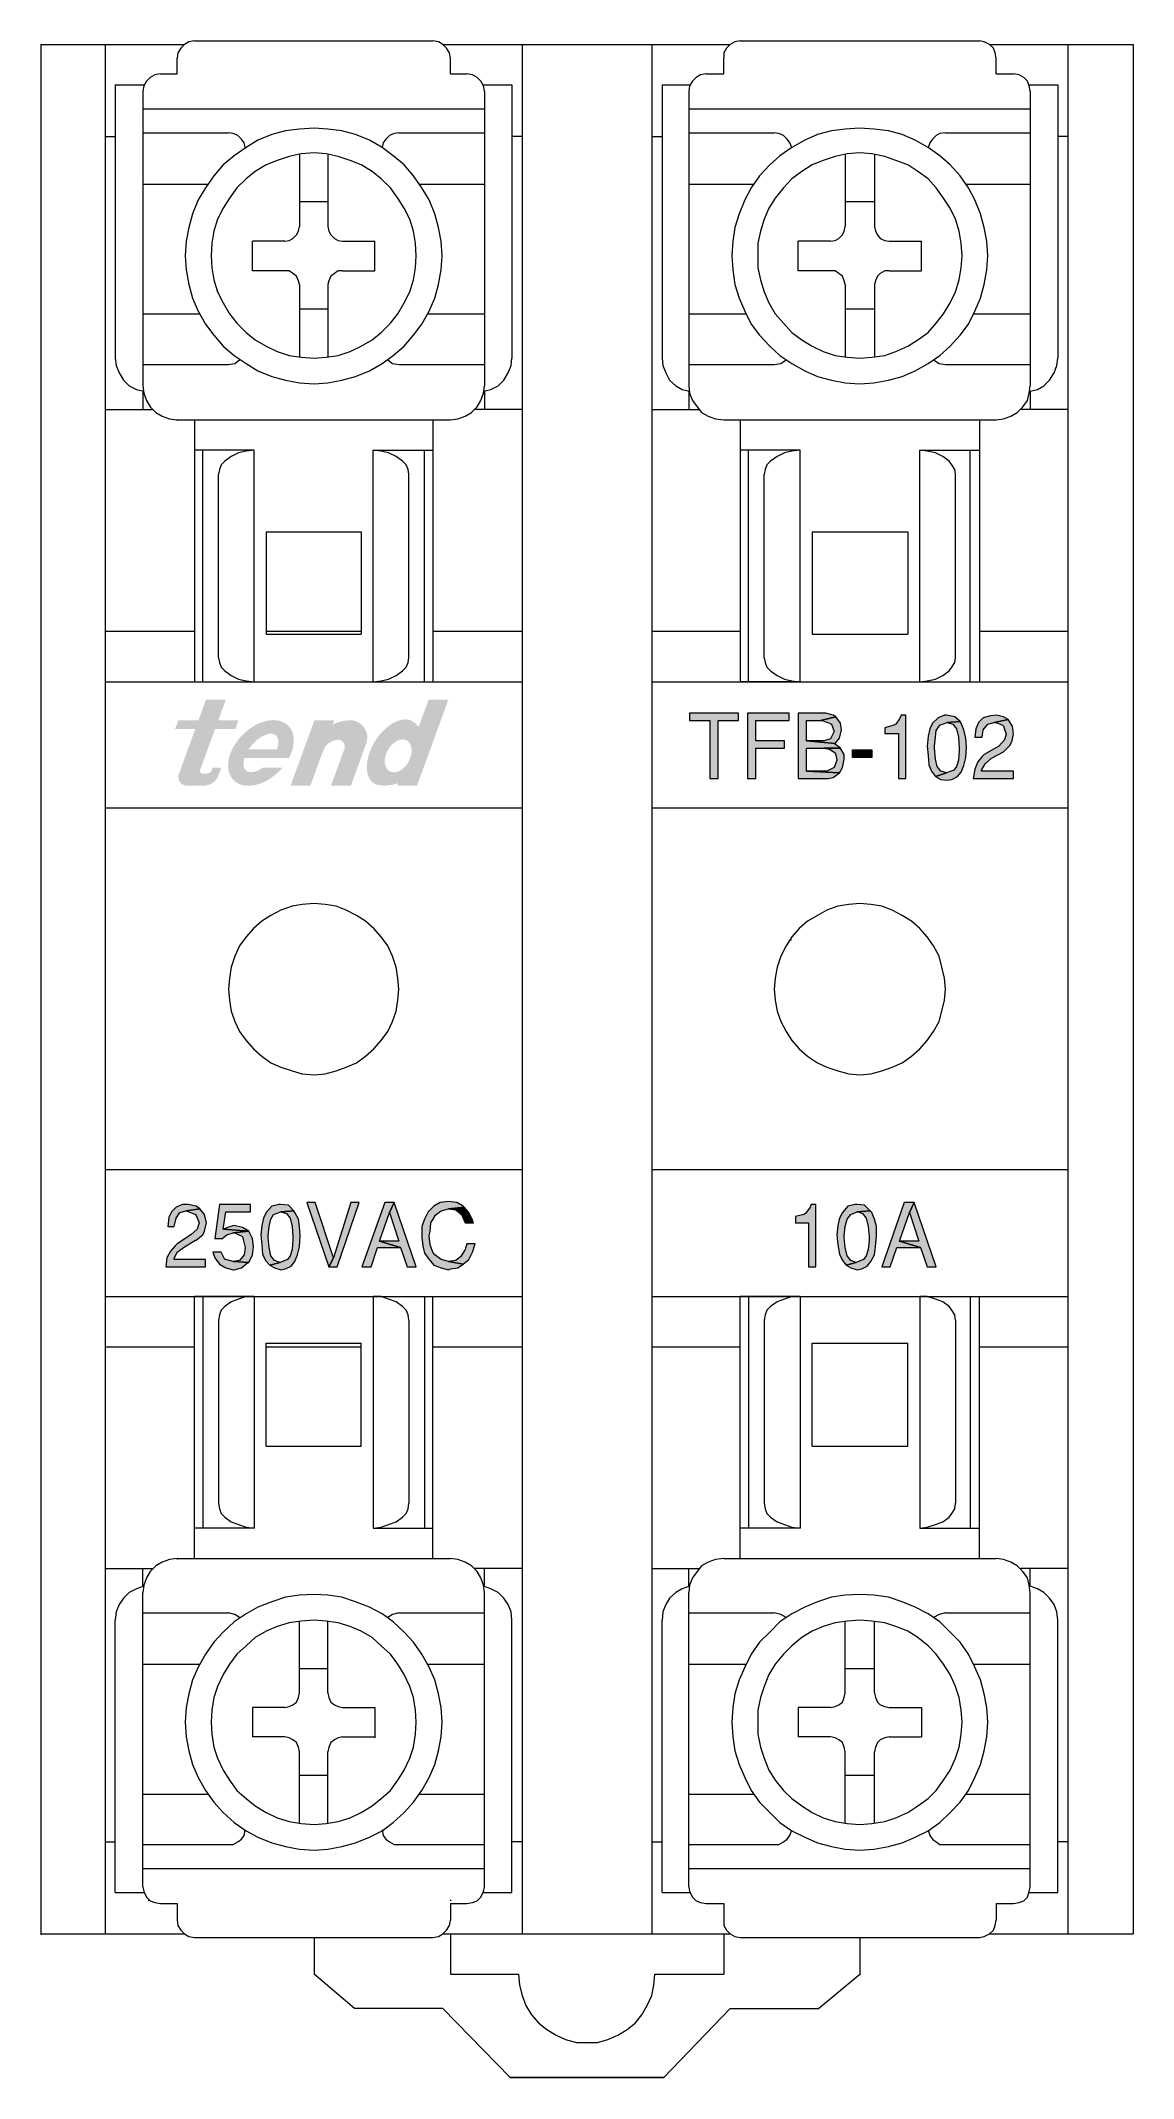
# Model space of a CAD drawing. Header units: inches. Extents: x 103.9 to 132.6, y 15.4 to 69.1.
import ezdxf

# ---------------------------------------------------------------- set-up
doc = ezdxf.new("R2010")
doc.units = ezdxf.units.IN
doc.header["$MEASUREMENT"] = 0

msp = doc.modelspace()

# ---------------------------------------------------------------- hatches: boundary and pattern name
at = {"transparency": 33554560}
h = msp.add_hatch(color=0, dxfattribs=at)
edge = h.paths.add_edge_path(flags=0)
edge.add_line((109.059, 51.19), (108.977, 50.963))
edge.add_line((108.977, 50.963), (108.444, 50.963))
edge.add_line((108.444, 50.963), (108.049, 49.877))
edge.add_spline(control_points=[(108.049, 49.877), (108.036, 49.841), (108.054, 49.802), (108.09, 49.79)], knot_values=[0, 0, 0, 0, 1, 1, 1, 1], degree=3, periodic=0)
edge.add_spline(control_points=[(108.09, 49.79), (108.097, 49.787), (108.105, 49.785), (108.113, 49.785)], knot_values=[0, 0, 0, 0, 1, 1, 1, 1], degree=3, periodic=0)
edge.add_line((108.113, 49.785), (108.228, 49.785))
edge.add_spline(control_points=[(108.228, 49.785), (108.286, 49.785), (108.337, 49.821), (108.356, 49.875)], knot_values=[0, 0, 0, 0, 1, 1, 1, 1], degree=3, periodic=0)
edge.add_line((108.356, 49.875), (108.381, 49.944))
edge.add_line((108.381, 49.944), (108.606, 49.944))
edge.add_line((108.606, 49.944), (108.53, 49.737))
edge.add_spline(control_points=[(108.53, 49.737), (108.472, 49.575), (108.318, 49.468), (108.147, 49.468)], knot_values=[0, 0, 0, 0, 1, 1, 1, 1], degree=3, periodic=0)
edge.add_line((108.147, 49.468), (107.703, 49.468))
edge.add_spline(control_points=[(107.703, 49.468), (107.676, 49.468), (107.65, 49.473), (107.625, 49.482)], knot_values=[0, 0, 0, 0, 1, 1, 1, 1], degree=3, periodic=0)
edge.add_spline(control_points=[(107.625, 49.482), (107.508, 49.525), (107.447, 49.655), (107.49, 49.772)], knot_values=[0, 0, 0, 0, 1, 1, 1, 1], degree=3, periodic=0)
edge.add_line((107.49, 49.772), (107.923, 50.963))
edge.add_line((107.923, 50.963), (107.391, 50.963))
edge.add_line((107.391, 50.963), (107.474, 51.19))
edge.add_line((107.474, 51.19), (108.006, 51.19))
edge.add_line((108.006, 51.19), (108.204, 51.733))
edge.add_line((108.204, 51.733), (108.725, 51.733))
edge.add_line((108.725, 51.733), (108.527, 51.19))
edge.add_line((108.527, 51.19), (109.059, 51.19))
edge = h.paths.add_edge_path(flags=0)
edge.add_line((110.43, 49.468), (111.057, 51.19))
edge.add_line((111.057, 51.19), (111.578, 51.19))
edge.add_line((111.578, 51.19), (111.537, 51.076))
edge.add_spline(control_points=[(111.537, 51.076), (111.68, 51.146), (111.836, 51.185), (111.995, 51.19)], knot_values=[0, 0, 0, 0, 1, 1, 1, 1], degree=3, periodic=0)
edge.add_spline(control_points=[(111.995, 51.19), (112.048, 51.19), (112.1, 51.18), (112.15, 51.162)], knot_values=[0, 0, 0, 0, 1, 1, 1, 1], degree=3, periodic=0)
edge.add_spline(control_points=[(112.15, 51.162), (112.385, 51.077), (112.506, 50.817), (112.421, 50.582)], knot_values=[0, 0, 0, 0, 1, 1, 1, 1], degree=3, periodic=0)
edge.add_line((112.421, 50.582), (112.016, 49.468))
edge.add_line((112.016, 49.468), (111.494, 49.468))
edge.add_line((111.494, 49.468), (111.845, 50.433))
edge.add_spline(control_points=[(111.845, 50.433), (111.88, 50.527), (111.831, 50.631), (111.737, 50.665)], knot_values=[0, 0, 0, 0, 1, 1, 1, 1], degree=3, periodic=0)
edge.add_spline(control_points=[(111.737, 50.665), (111.71, 50.675), (111.682, 50.678), (111.653, 50.674)], knot_values=[0, 0, 0, 0, 1, 1, 1, 1], degree=3, periodic=0)
edge.add_spline(control_points=[(111.653, 50.674), (111.484, 50.654), (111.341, 50.54), (111.283, 50.38)], knot_values=[0, 0, 0, 0, 1, 1, 1, 1], degree=3, periodic=0)
edge.add_line((111.283, 50.38), (110.951, 49.468))
edge.add_line((110.951, 49.468), (110.43, 49.468))
edge = h.paths.add_edge_path(flags=0)
edge.add_spline(control_points=[(109.215, 50.193), (109.133, 49.923), (109.261, 49.765), (109.501, 49.84)], knot_values=[0, 0, 0, 0, 1, 1, 1, 1], degree=3, periodic=0)
edge.add_spline(control_points=[(109.501, 49.84), (109.565, 49.86), (109.632, 49.896), (109.699, 49.944)], knot_values=[0, 0, 0, 0, 1, 1, 1, 1], degree=3, periodic=0)
edge.add_line((109.699, 49.944), (110.218, 49.944))
edge.add_spline(control_points=[(110.218, 49.944), (109.933, 49.606), (109.521, 49.417), (109.199, 49.476)], knot_values=[0, 0, 0, 0, 1, 1, 1, 1], degree=3, periodic=0)
edge.add_spline(control_points=[(109.199, 49.476), (108.792, 49.552), (108.664, 49.994), (108.913, 50.465)], knot_values=[0, 0, 0, 0, 1, 1, 1, 1], degree=3, periodic=0)
edge.add_spline(control_points=[(108.913, 50.465), (109.162, 50.936), (109.693, 51.257), (110.1, 51.182)], knot_values=[0, 0, 0, 0, 1, 1, 1, 1], degree=3, periodic=0)
edge.add_spline(control_points=[(110.1, 51.182), (110.507, 51.107), (110.635, 50.664), (110.386, 50.193)], knot_values=[0, 0, 0, 0, 1, 1, 1, 1], degree=3, periodic=0)
edge.add_line((110.386, 50.193), (109.215, 50.193))
edge = h.paths.add_edge_path(flags=0)
edge.add_line((110.069, 50.42), (109.323, 50.42))
edge.add_spline(control_points=[(109.323, 50.42), (109.458, 50.628), (109.663, 50.791), (109.838, 50.829)], knot_values=[0, 0, 0, 0, 1, 1, 1, 1], degree=3, periodic=0)
edge.add_spline(control_points=[(109.838, 50.829), (110.069, 50.879), (110.173, 50.695), (110.069, 50.42)], knot_values=[0, 0, 0, 0, 1, 1, 1, 1], degree=3, periodic=0)
edge = h.paths.add_edge_path(flags=0)
edge.add_spline(control_points=[(113.797, 51.009), (113.764, 51.058), (113.722, 51.101), (113.674, 51.136)], knot_values=[0, 0, 0, 0, 1, 1, 1, 1], degree=3, periodic=0)
edge.add_spline(control_points=[(113.674, 51.136), (113.428, 51.33), (112.987, 51.133), (112.689, 50.695)], knot_values=[0, 0, 0, 0, 1, 1, 1, 1], degree=3, periodic=0)
edge.add_spline(control_points=[(112.689, 50.695), (112.391, 50.257), (112.35, 49.744), (112.596, 49.549)], knot_values=[0, 0, 0, 0, 1, 1, 1, 1], degree=3, periodic=0)
edge.add_spline(control_points=[(112.596, 49.549), (112.637, 49.517), (112.685, 49.495), (112.738, 49.483)], knot_values=[0, 0, 0, 0, 1, 1, 1, 1], degree=3, periodic=0)
edge.add_line((112.738, 49.483), (112.739, 49.483))
edge.add_spline(control_points=[(112.739, 49.483), (112.915, 49.454), (113.095, 49.473), (113.261, 49.536)], knot_values=[0, 0, 0, 0, 1, 1, 1, 1], degree=3, periodic=0)
edge.add_line((113.261, 49.536), (113.236, 49.468))
edge.add_line((113.236, 49.468), (113.757, 49.468))
edge.add_line((113.757, 49.468), (114.581, 51.733))
edge.add_line((114.581, 51.733), (114.061, 51.733))
edge.add_line((114.061, 51.733), (113.797, 51.009))
edge = h.paths.add_edge_path(flags=0)
edge.add_spline(control_points=[(113.036, 49.846), (113.187, 49.762), (113.41, 49.876), (113.535, 50.1)], knot_values=[0, 0, 0, 0, 1, 1, 1, 1], degree=3, periodic=0)
edge.add_spline(control_points=[(113.535, 50.1), (113.659, 50.325), (113.637, 50.574), (113.486, 50.658)], knot_values=[0, 0, 0, 0, 1, 1, 1, 1], degree=3, periodic=0)
edge.add_spline(control_points=[(113.486, 50.658), (113.335, 50.742), (113.112, 50.628), (112.988, 50.403)], knot_values=[0, 0, 0, 0, 1, 1, 1, 1], degree=3, periodic=0)
edge.add_spline(control_points=[(112.988, 50.403), (112.864, 50.179), (112.885, 49.93), (113.036, 49.846)], knot_values=[0, 0, 0, 0, 1, 1, 1, 1], degree=3, periodic=0)
for points in [[(122.212, 51.376), (120.929, 51.376), (120.929, 51.182), (121.462, 51.182), (121.462, 49.657), (121.68, 49.657), (121.68, 51.182), (122.212, 51.182)], [(123.544, 51.376), (122.455, 51.376), (122.455, 49.657), (122.672, 49.657), (122.672, 50.455), (123.423, 50.455), (123.423, 50.649), (122.672, 50.649), (122.672, 51.182), (123.544, 51.182)], [(124.513, 51.376), (123.786, 51.376), (123.786, 49.657), (124.586, 49.657), (124.707, 49.681), (124.876, 49.802), (124.004, 49.85), (124.004, 50.455), (124.465, 50.455), (124.9, 50.455), (124.731, 50.577), (124.755, 50.577), (124.004, 50.649), (124.004, 51.182), (124.368, 51.182), (124.779, 51.279), (124.707, 51.327)], [(124.779, 51.279), (124.368, 51.182), (124.416, 51.182), (124.61, 51.109), (124.658, 51.085), (124.731, 50.891), (124.634, 50.698), (124.465, 50.649), (124.004, 50.649), (124.755, 50.577), (124.876, 50.722), (124.925, 50.94), (124.9, 51.109)], [(126.619, 51.327), (126.498, 51.327), (126.45, 51.231), (126.353, 51.085), (126.304, 51.061), (126.062, 50.988), (126.062, 50.843), (126.426, 50.843), (126.426, 49.657), (126.619, 49.657)], [(127.685, 51.327), (127.636, 51.327), (127.467, 51.255), (127.322, 51.109), (127.249, 50.964), (127.201, 50.77), (127.176, 50.504), (127.201, 50.262), (127.225, 50.02), (127.297, 49.85), (127.394, 49.705), (127.685, 49.802), (127.54, 49.85), (127.443, 49.971), (127.394, 50.165), (127.37, 50.455), (127.37, 50.504), (127.394, 50.746), (127.418, 50.916), (127.515, 51.061), (127.709, 51.134), (128.048, 51.158), (127.903, 51.279)], [(128.048, 51.158), (127.709, 51.134), (127.854, 51.085), (127.951, 50.964), (128, 50.746), (128.024, 50.455), (128.024, 50.383), (128, 50.141), (127.951, 49.971), (127.879, 49.874), (127.685, 49.802), (127.394, 49.705), (127.54, 49.633), (127.685, 49.608), (127.83, 49.633), (127.975, 49.705), (128.072, 49.826), (128.145, 49.995), (128.194, 50.213), (128.218, 50.48), (128.194, 50.722), (128.145, 50.94), (128.072, 51.109)], [(129.307, 51.206), (128.944, 51.134), (128.993, 51.134), (129.162, 51.061), (129.186, 51.037), (129.259, 50.819), (129.211, 50.673), (129.065, 50.504), (128.678, 50.286), (128.629, 50.238), (128.508, 50.092), (128.436, 49.899), (128.387, 49.657), (129.453, 49.657), (129.453, 49.85), (128.605, 49.85), (128.605, 49.874), (128.702, 50.044), (128.872, 50.189), (129.186, 50.359), (129.211, 50.383), (129.356, 50.528), (129.404, 50.625), (129.453, 50.819), (129.428, 51.037)], [(128.993, 51.327), (128.847, 51.303), (128.654, 51.255), (128.533, 51.134), (128.46, 50.964), (128.436, 50.746), (128.629, 50.746), (128.654, 50.94), (128.775, 51.085), (128.944, 51.134), (129.307, 51.206), (129.186, 51.279)], [(124.9, 50.455), (124.465, 50.455), (124.61, 50.431), (124.755, 50.334), (124.804, 50.165), (124.804, 50.141), (124.731, 49.947), (124.537, 49.85), (124.004, 49.85), (124.876, 49.802), (124.949, 49.947), (124.997, 50.165), (124.997, 50.286)], [(125.723, 50.213), (125.215, 50.213), (125.215, 50.407), (125.723, 50.407)], [(108.046, 38.324), (107.683, 38.275), (107.756, 38.251), (107.925, 38.178), (107.949, 38.154), (108.022, 37.96), (107.974, 37.791), (107.804, 37.646), (107.441, 37.403), (107.392, 37.355), (107.271, 37.21), (107.174, 37.04), (107.15, 36.798), (108.192, 36.798), (108.192, 36.992), (107.368, 36.992), (107.368, 37.016), (107.441, 37.185), (107.635, 37.331), (107.925, 37.5), (107.949, 37.5), (108.119, 37.646), (108.167, 37.742), (108.216, 37.96), (108.167, 38.178)], [(107.731, 38.445), (107.586, 38.445), (107.416, 38.372), (107.295, 38.251), (107.223, 38.106), (107.199, 37.863), (107.368, 37.863), (107.416, 38.082), (107.514, 38.227), (107.683, 38.275), (108.046, 38.324), (107.949, 38.396)], [(109.378, 38.445), (108.555, 38.445), (108.434, 37.549), (108.627, 37.549), (108.748, 37.646), (108.918, 37.694), (109.33, 37.742), (108.652, 37.791), (108.724, 38.251), (109.378, 38.251)], [(110.177, 38.445), (110.129, 38.445), (109.935, 38.396), (109.79, 38.227), (109.717, 38.082), (109.669, 37.888), (109.645, 37.646), (109.669, 37.379), (109.693, 37.137), (109.766, 36.968), (109.887, 36.846), (110.153, 36.919), (110.008, 36.968), (109.911, 37.089), (109.863, 37.307), (109.838, 37.573), (109.838, 37.621), (109.863, 37.863), (109.911, 38.057), (109.984, 38.178), (110.177, 38.251), (110.516, 38.275), (110.371, 38.421)], [(110.516, 38.275), (110.177, 38.251), (110.323, 38.203), (110.419, 38.082), (110.468, 37.863), (110.492, 37.597), (110.492, 37.5), (110.468, 37.258), (110.419, 37.089), (110.347, 36.992), (110.153, 36.919), (109.887, 36.846), (110.008, 36.774), (110.177, 36.725), (110.298, 36.75), (110.444, 36.822), (110.541, 36.943), (110.613, 37.113), (110.662, 37.331), (110.686, 37.621), (110.662, 37.863), (110.637, 38.057), (110.541, 38.227)], [(111.073, 38.493), (110.855, 38.493), (111.436, 36.798), (111.557, 37.04)], [(112.235, 38.493), (112.017, 38.493), (111.557, 37.04), (111.436, 36.798), (111.654, 36.798)], [(113.156, 38.493), (112.913, 38.493), (112.308, 36.798), (112.55, 36.798), (112.72, 37.307), (113.325, 37.307), (112.768, 37.476), (113.034, 38.227)], [(113.156, 38.493), (113.034, 38.227), (113.277, 37.476), (112.768, 37.476), (113.325, 37.307), (113.495, 36.798), (113.737, 36.798)], [(114.584, 38.517), (114.366, 38.493), (114.197, 38.396), (114.052, 38.251), (113.955, 38.057), (113.882, 37.863), (113.882, 37.621), (113.882, 37.573), (113.906, 37.355), (113.955, 37.161), (114.076, 36.992), (114.197, 36.846), (114.391, 36.774), (114.584, 36.725), (114.633, 36.75), (114.827, 36.774), (114.972, 36.871), (114.584, 36.943), (114.391, 36.992), (114.221, 37.113), (114.173, 37.185), (114.1, 37.379), (114.076, 37.621), (114.1, 37.742), (114.124, 37.96), (114.221, 38.13), (114.221, 38.154), (114.391, 38.275), (114.584, 38.324), (114.996, 38.372), (114.972, 38.396), (114.802, 38.493)], [(114.996, 38.372), (114.584, 38.324), (114.778, 38.3), (114.923, 38.178), (115.02, 37.96), (115.238, 37.96), (115.214, 38.033), (115.117, 38.227)], [(124.247, 38.445), (124.126, 38.445), (124.101, 38.372), (123.98, 38.203), (123.932, 38.178), (123.714, 38.13), (123.714, 37.96), (124.053, 37.96), (124.053, 36.798), (124.247, 36.798)], [(125.336, 38.445), (125.287, 38.445), (125.094, 38.396), (124.949, 38.227), (124.876, 38.082), (124.828, 37.888), (124.804, 37.646), (124.828, 37.379), (124.876, 37.137), (124.949, 36.968), (125.046, 36.846), (125.312, 36.919), (125.166, 36.968), (125.07, 37.089), (125.021, 37.307), (124.997, 37.573), (124.997, 37.621), (125.021, 37.863), (125.07, 38.057), (125.166, 38.178), (125.336, 38.251), (125.675, 38.275), (125.53, 38.421)], [(125.675, 38.275), (125.336, 38.251), (125.36, 38.251), (125.481, 38.203), (125.578, 38.082), (125.626, 37.863), (125.651, 37.597), (125.651, 37.5), (125.626, 37.258), (125.578, 37.089), (125.505, 36.992), (125.312, 36.919), (125.046, 36.846), (125.166, 36.774), (125.336, 36.725), (125.457, 36.75), (125.602, 36.822), (125.699, 36.943), (125.796, 37.113), (125.82, 37.331), (125.844, 37.621), (125.844, 37.863), (125.796, 38.057), (125.723, 38.227)], [(126.837, 38.493), (126.571, 38.493), (125.99, 36.798), (126.208, 36.798), (126.377, 37.307), (127.007, 37.307), (126.45, 37.476), (126.716, 38.227)], [(126.837, 38.493), (126.716, 38.227), (126.958, 37.476), (126.45, 37.476), (127.007, 37.307), (127.176, 36.798), (127.418, 36.798)], [(108.942, 37.888), (108.845, 37.863), (108.652, 37.791), (109.33, 37.742), (109.16, 37.839)], [(109.33, 37.742), (108.918, 37.694), (108.966, 37.694), (109.16, 37.597), (109.184, 37.524), (109.233, 37.307), (109.209, 37.113), (109.088, 36.968), (108.918, 36.943), (109.33, 36.919), (109.427, 37.113), (109.451, 37.331), (109.427, 37.549)], [(108.603, 37.185), (108.385, 37.185), (108.434, 37.04), (108.555, 36.871), (108.724, 36.774), (108.918, 36.725), (108.942, 36.725), (109.136, 36.774), (109.305, 36.919), (109.33, 36.919), (108.918, 36.943), (108.724, 36.992), (108.7, 36.992)], [(115.287, 37.403), (115.069, 37.403), (115.02, 37.258), (114.899, 37.064), (114.778, 36.968), (114.584, 36.943), (114.972, 36.871), (115.117, 36.992), (115.214, 37.185)]]:
    msp.add_hatch(color=0, dxfattribs=at).paths.add_polyline_path(points, flags=0)

# ---------------------------------------------------------------- linework, layer by layer
at = {"color": 0, "lineweight": 13, "flags": 128}
for points in [[(103.857, 68.981), (103.857, 68.956)], [(103.857, 68.981), (103.857, 68.956)], [(103.857, 68.981), (107.635, 68.981)], [(103.857, 68.981), (103.857, 19.242)], [(105.552, 68.981), (105.552, 19.242)], [(107.901, 69.077), (107.756, 69.053), (107.635, 68.981), (107.538, 68.884), (107.465, 68.763), (107.441, 68.617)], [(107.901, 69.077), (114.173, 69.077)], [(114.633, 68.617), (114.609, 68.763), (114.536, 68.884), (114.439, 68.981), (114.318, 69.053), (114.173, 69.077)], [(114.439, 68.981), (118.216, 68.981)], [(116.522, 68.981), (116.522, 19.242)], [(118.216, 68.981), (121.994, 68.981)], [(119.936, 68.981), (119.936, 19.242)], [(122.261, 69.077), (122.115, 69.053), (121.994, 68.981), (121.897, 68.884), (121.825, 68.763), (121.825, 68.617)], [(122.261, 69.077), (128.557, 69.077)], [(128.993, 68.617), (128.968, 68.763), (128.92, 68.884), (128.823, 68.981), (128.678, 69.053), (128.557, 69.077)], [(128.823, 68.981), (132.601, 68.981)], [(130.882, 68.981), (130.882, 19.242)], [(132.601, 68.981), (132.601, 19.242)], [(107.005, 68.206), (106.86, 68.182), (106.738, 68.109), (106.642, 68.012), (106.569, 67.891), (106.545, 67.746)], [(107.005, 68.206), (107.441, 68.206)], [(107.441, 68.206), (107.441, 68.617)], [(114.633, 68.206), (114.633, 68.617)], [(114.633, 68.206), (115.069, 68.206)], [(115.529, 67.746), (115.505, 67.891), (115.432, 68.012), (115.335, 68.109), (115.214, 68.182), (115.069, 68.206)], [(121.365, 68.206), (121.219, 68.182), (121.098, 68.109), (121.002, 68.012), (120.929, 67.891), (120.905, 67.746)], [(121.365, 68.206), (121.825, 68.206)], [(121.825, 68.206), (121.825, 68.617)], [(128.993, 68.206), (128.993, 68.617)], [(128.993, 68.206), (129.453, 68.206)], [(129.889, 67.746), (129.864, 67.891), (129.816, 68.012), (129.719, 68.109), (129.598, 68.182), (129.453, 68.206)], [(105.818, 67.915), (106.569, 67.915)], [(105.818, 67.915), (105.818, 60.723)], [(106.545, 67.746), (106.545, 59.997)], [(115.505, 67.915), (116.255, 67.915)], [(115.529, 67.746), (115.529, 59.997)], [(116.255, 67.915), (116.255, 60.723)], [(120.202, 67.915), (120.953, 67.915)], [(120.202, 67.915), (120.202, 60.723)], [(120.905, 67.746), (120.905, 59.997)], [(129.864, 67.915), (130.615, 67.915)], [(129.889, 67.746), (129.889, 59.997)], [(130.615, 67.915), (130.615, 60.723)], [(106.545, 67.285), (115.529, 67.285)], [(120.905, 67.285), (129.889, 67.285)], [(105.552, 66.559), (105.818, 66.559)], [(106.545, 66.656), (108.797, 66.656)], [(111.049, 60.045), (111.412, 60.069), (111.775, 60.142), (112.138, 60.239), (112.502, 60.384), (112.841, 60.578), (113.131, 60.796), (113.422, 61.038), (113.664, 61.328), (113.882, 61.619), (114.076, 61.958), (114.221, 62.297), (114.318, 62.66), (114.391, 63.048), (114.415, 63.411), (114.391, 63.799), (114.318, 64.162), (114.221, 64.525), (114.076, 64.888), (113.882, 65.203), (113.664, 65.518), (113.422, 65.808), (113.131, 66.05), (112.841, 66.268), (112.502, 66.462), (112.138, 66.607), (111.775, 66.704), (111.412, 66.753), (111.049, 66.777), (110.662, 66.753), (110.298, 66.704), (109.935, 66.607), (109.572, 66.462), (109.257, 66.268), (108.942, 66.05), (108.652, 65.808), (108.409, 65.518), (108.192, 65.203), (107.998, 64.888), (107.853, 64.525), (107.756, 64.162), (107.683, 63.799), (107.659, 63.411), (107.683, 63.048), (107.756, 62.66), (107.853, 62.297), (107.998, 61.958), (108.192, 61.619), (108.409, 61.328), (108.652, 61.038), (108.942, 60.796), (109.257, 60.578), (109.572, 60.384), (109.935, 60.239), (110.298, 60.142), (110.662, 60.069), (111.049, 60.045)], [(109.233, 66.268), (109.209, 66.389), (109.136, 66.486), (109.039, 66.583), (108.918, 66.632), (108.797, 66.656)], [(113.277, 66.656), (113.156, 66.632), (113.034, 66.583), (112.938, 66.486), (112.865, 66.389), (112.841, 66.268)], [(113.277, 66.656), (115.529, 66.656)], [(116.522, 66.559), (116.255, 66.559)], [(119.936, 66.559), (120.202, 66.559)], [(120.905, 66.656), (123.157, 66.656)], [(125.408, 60.045), (125.772, 60.069), (126.159, 60.142), (126.522, 60.239), (126.862, 60.384), (127.201, 60.578), (127.515, 60.796), (127.782, 61.038), (128.048, 61.328), (128.266, 61.619), (128.436, 61.958), (128.581, 62.297), (128.678, 62.66), (128.75, 63.048), (128.775, 63.411), (128.75, 63.799), (128.678, 64.162), (128.581, 64.525), (128.436, 64.888), (128.266, 65.203), (128.048, 65.518), (127.782, 65.808), (127.515, 66.05), (127.201, 66.268), (126.862, 66.462), (126.522, 66.607), (126.159, 66.704), (125.772, 66.753), (125.408, 66.777), (125.021, 66.753), (124.658, 66.704), (124.295, 66.607), (123.956, 66.462), (123.617, 66.268), (123.302, 66.05), (123.036, 65.808), (122.769, 65.518), (122.551, 65.203), (122.382, 64.888), (122.236, 64.525), (122.115, 64.162), (122.067, 63.799), (122.043, 63.411), (122.067, 63.048), (122.115, 62.66), (122.236, 62.297), (122.382, 61.958), (122.551, 61.619), (122.769, 61.328), (123.036, 61.038), (123.302, 60.796), (123.617, 60.578), (123.956, 60.384), (124.295, 60.239), (124.658, 60.142), (125.021, 60.069), (125.408, 60.045)], [(123.617, 66.268), (123.568, 66.389), (123.496, 66.486), (123.399, 66.583), (123.278, 66.632), (123.157, 66.656)], [(127.661, 66.656), (127.515, 66.632), (127.418, 66.583), (127.322, 66.486), (127.249, 66.389), (127.201, 66.268)], [(127.661, 66.656), (129.889, 66.656)], [(130.882, 66.559), (130.615, 66.559)], [(111.049, 60.723), (111.363, 60.747), (111.678, 60.796), (111.993, 60.893), (112.284, 61.038), (112.574, 61.207), (112.816, 61.401), (113.059, 61.643), (113.252, 61.885), (113.422, 62.176), (113.567, 62.467), (113.664, 62.782), (113.713, 63.096), (113.737, 63.411), (113.713, 63.75), (113.664, 64.065), (113.567, 64.379), (113.422, 64.67), (113.252, 64.936), (113.059, 65.203), (112.816, 65.445), (112.574, 65.639), (112.284, 65.808), (111.993, 65.929), (111.678, 66.026), (111.363, 66.099), (111.049, 66.123), (110.71, 66.099), (110.395, 66.026), (110.08, 65.929), (109.79, 65.808), (109.499, 65.639), (109.257, 65.445), (109.015, 65.203), (108.821, 64.936), (108.652, 64.67), (108.506, 64.379), (108.409, 64.065), (108.361, 63.75), (108.337, 63.411), (108.361, 63.096), (108.409, 62.782), (108.506, 62.467), (108.652, 62.176), (108.821, 61.885), (109.015, 61.643), (109.257, 61.401), (109.499, 61.207), (109.79, 61.038), (110.08, 60.893), (110.395, 60.796), (110.71, 60.747), (111.049, 60.723)], [(110.662, 66.075), (110.662, 64.186)], [(111.412, 66.075), (111.412, 64.186)], [(125.408, 60.723), (125.723, 60.747), (126.062, 60.796), (126.353, 60.893), (126.668, 61.038), (126.934, 61.207), (127.201, 61.401), (127.418, 61.643), (127.612, 61.885), (127.782, 62.176), (127.927, 62.467), (128.024, 62.782), (128.072, 63.096), (128.097, 63.411), (128.072, 63.75), (128.024, 64.065), (127.927, 64.379), (127.782, 64.67), (127.612, 64.936), (127.418, 65.203), (127.201, 65.445), (126.934, 65.639), (126.668, 65.808), (126.353, 65.929), (126.062, 66.026), (125.723, 66.099), (125.408, 66.123), (125.07, 66.099), (124.755, 66.026), (124.44, 65.929), (124.15, 65.808), (123.883, 65.639), (123.617, 65.445), (123.399, 65.203), (123.181, 64.936), (123.011, 64.67), (122.89, 64.379), (122.793, 64.065), (122.721, 63.75), (122.721, 63.411), (122.721, 63.096), (122.793, 62.782), (122.89, 62.467), (123.011, 62.176), (123.181, 61.885), (123.399, 61.643), (123.617, 61.401), (123.883, 61.207), (124.15, 61.038), (124.44, 60.893), (124.755, 60.796), (125.07, 60.747), (125.408, 60.723)], [(125.021, 66.075), (125.021, 64.186)], [(125.796, 66.075), (125.796, 64.186)], [(106.545, 65.3), (108.24, 65.3)], [(113.834, 65.3), (115.529, 65.3)], [(120.905, 65.3), (122.624, 65.3)], [(128.194, 65.3), (129.889, 65.3)], [(111.412, 64.84), (110.662, 64.84)], [(125.796, 64.84), (125.021, 64.84)], [(110.274, 63.799), (110.395, 63.823), (110.492, 63.871), (110.589, 63.968), (110.637, 64.065), (110.662, 64.186)], [(111.412, 64.186), (111.436, 64.065), (111.485, 63.968), (111.582, 63.871), (111.678, 63.823), (111.799, 63.799)], [(124.634, 63.799), (124.755, 63.823), (124.852, 63.871), (124.949, 63.968), (124.997, 64.065), (125.021, 64.186)], [(125.796, 64.186), (125.82, 64.065), (125.869, 63.968), (125.941, 63.871), (126.062, 63.823), (126.183, 63.799)], [(109.427, 63.024), (109.427, 63.799)], [(110.274, 63.799), (109.427, 63.799)], [(111.799, 63.799), (112.647, 63.799)], [(112.647, 63.024), (112.647, 63.799)], [(124.634, 63.799), (123.786, 63.799)], [(123.786, 63.024), (123.786, 63.799)], [(126.183, 63.799), (127.031, 63.799)], [(127.031, 63.024), (127.031, 63.799)], [(110.274, 63.024), (109.427, 63.024)], [(110.662, 62.66), (110.637, 62.757), (110.589, 62.878), (110.492, 62.951), (110.395, 63.024), (110.274, 63.024)], [(111.799, 63.024), (111.678, 63.024), (111.582, 62.951), (111.485, 62.878), (111.436, 62.757), (111.412, 62.66)], [(111.799, 63.024), (112.647, 63.024)], [(124.634, 63.024), (123.786, 63.024)], [(125.021, 62.66), (124.997, 62.757), (124.949, 62.878), (124.852, 62.951), (124.755, 63.024), (124.634, 63.024)], [(126.183, 63.024), (126.062, 63.024), (125.941, 62.951), (125.869, 62.878), (125.82, 62.757), (125.796, 62.66)], [(126.183, 63.024), (127.031, 63.024)], [(110.662, 62.66), (110.662, 60.747)], [(111.412, 62.66), (111.412, 60.747)], [(125.021, 62.66), (125.021, 60.747)], [(125.796, 62.66), (125.796, 60.747)], [(106.545, 61.885), (108.046, 61.885)], [(111.412, 62.007), (110.662, 62.007)], [(114.027, 61.885), (115.529, 61.885)], [(120.905, 61.885), (122.406, 61.885)], [(125.796, 62.007), (125.021, 62.007)], [(128.411, 61.885), (129.889, 61.885)], [(105.818, 60.723), (105.842, 60.529), (105.915, 60.336), (106.036, 60.142), (106.182, 59.997), (106.375, 59.9), (106.569, 59.851)], [(108.797, 60.554), (108.966, 60.578), (109.088, 60.675)], [(112.986, 60.675), (113.107, 60.578), (113.277, 60.554)], [(115.505, 59.851), (115.698, 59.9), (115.892, 59.997), (116.037, 60.142), (116.158, 60.336), (116.231, 60.529), (116.255, 60.723)], [(120.202, 60.723), (120.226, 60.529), (120.299, 60.336), (120.396, 60.142), (120.565, 59.997), (120.735, 59.9), (120.929, 59.851)], [(123.157, 60.554), (123.326, 60.578), (123.472, 60.675)], [(127.346, 60.675), (127.491, 60.578), (127.661, 60.554)], [(129.889, 59.851), (130.082, 59.9), (130.252, 59.997), (130.397, 60.142), (130.518, 60.336), (130.591, 60.529), (130.615, 60.723)], [(106.545, 60.554), (108.797, 60.554)], [(113.277, 60.554), (115.529, 60.554)], [(120.905, 60.554), (123.157, 60.554)], [(127.661, 60.554), (129.889, 60.554)], [(106.545, 59.997), (106.569, 59.803), (106.642, 59.609), (106.738, 59.44), (106.884, 59.294), (107.053, 59.197), (107.247, 59.125), (107.441, 59.101)], [(106.545, 59.851), (106.545, 59.367)], [(114.633, 59.101), (114.827, 59.125), (115.02, 59.197), (115.19, 59.294), (115.335, 59.44), (115.432, 59.609), (115.505, 59.803), (115.529, 59.997)], [(115.529, 59.851), (115.529, 59.367)], [(120.905, 59.997), (120.929, 59.803), (121.002, 59.609), (121.123, 59.44), (121.244, 59.294), (121.413, 59.197), (121.607, 59.125), (121.825, 59.101)], [(120.905, 59.851), (120.905, 59.367)], [(128.993, 59.101), (129.186, 59.125), (129.38, 59.197), (129.55, 59.294), (129.695, 59.44), (129.816, 59.609), (129.864, 59.803), (129.889, 59.997)], [(129.889, 59.851), (129.889, 59.367)], [(105.552, 59.367), (106.811, 59.367)], [(107.441, 59.101), (107.441, 59.076)], [(107.441, 59.101), (114.633, 59.101)], [(107.901, 59.101), (107.901, 52.199)], [(114.173, 59.101), (114.173, 52.199)], [(116.522, 59.367), (115.262, 59.367)], [(119.936, 59.367), (121.171, 59.367)], [(121.825, 59.101), (128.993, 59.101)], [(122.261, 59.101), (122.261, 52.199)], [(128.557, 59.101), (128.557, 52.199)], [(130.882, 59.367), (129.646, 59.367)], [(109.475, 58.301), (107.901, 58.301)], [(108.119, 52.199), (108.119, 58.301)], [(108.7, 58.011), (108.603, 57.914), (108.555, 57.793), (108.531, 57.672)], [(109.475, 58.301), (109.257, 58.277), (109.063, 58.229), (108.87, 58.132), (108.7, 58.011)], [(109.475, 52.199), (109.475, 58.301)], [(113.373, 58.011), (113.204, 58.132), (113.01, 58.229), (112.816, 58.277), (112.599, 58.301)], [(112.599, 58.301), (114.173, 58.301)], [(112.599, 52.199), (112.599, 58.301)], [(113.543, 57.672), (113.519, 57.793), (113.47, 57.914), (113.373, 58.011)], [(113.955, 52.199), (113.955, 58.301)], [(123.835, 58.301), (122.261, 58.301)], [(122.479, 52.199), (122.479, 58.301)], [(123.06, 58.011), (122.963, 57.914), (122.915, 57.793), (122.89, 57.672)], [(123.835, 58.301), (123.617, 58.277), (123.423, 58.229), (123.229, 58.132), (123.06, 58.011)], [(123.835, 52.199), (123.835, 58.301)], [(127.757, 58.011), (127.588, 58.132), (127.394, 58.229), (127.176, 58.277), (126.983, 58.301)], [(126.983, 58.301), (128.557, 58.301)], [(126.983, 52.199), (126.983, 58.301)], [(127.927, 57.672), (127.903, 57.793), (127.83, 57.914), (127.757, 58.011)], [(128.314, 52.199), (128.314, 58.301)], [(108.531, 52.829), (108.531, 57.672)], [(113.543, 52.829), (113.543, 57.672)], [(122.89, 52.829), (122.89, 57.672)], [(127.927, 52.829), (127.927, 57.672)], [(109.79, 56.146), (112.284, 56.146)], [(109.79, 56.146), (109.79, 53.458)], [(112.284, 56.146), (112.284, 53.458)], [(124.15, 56.146), (124.15, 53.458)], [(124.15, 56.146), (126.668, 56.146)], [(126.668, 56.146), (126.668, 53.458)], [(105.552, 53.531), (107.901, 53.531)], [(109.79, 53.531), (112.284, 53.531)], [(109.79, 53.458), (112.284, 53.458)], [(114.173, 53.531), (116.522, 53.531)], [(119.936, 53.531), (122.261, 53.531)], [(124.15, 53.458), (126.668, 53.458)], [(128.557, 53.531), (130.882, 53.531)], [(108.531, 52.829), (108.555, 52.708), (108.603, 52.587), (108.7, 52.49)], [(113.373, 52.49), (113.47, 52.587), (113.519, 52.708), (113.543, 52.829)], [(122.89, 52.829), (122.915, 52.708), (122.963, 52.587), (123.06, 52.49)], [(127.757, 52.49), (127.83, 52.587), (127.903, 52.708), (127.927, 52.829)], [(105.552, 52.199), (116.522, 52.199)], [(105.552, 52.199), (116.522, 52.199)], [(108.7, 52.49), (108.87, 52.369), (109.063, 52.272), (109.257, 52.223), (109.475, 52.199)], [(112.599, 52.199), (112.816, 52.223), (113.01, 52.272), (113.204, 52.369), (113.373, 52.49)], [(112.599, 52.199), (114.173, 52.199)], [(119.936, 52.199), (130.882, 52.199)], [(119.936, 52.199), (130.882, 52.199)], [(123.835, 52.199), (122.261, 52.199)], [(123.06, 52.49), (123.229, 52.369), (123.423, 52.272), (123.617, 52.223), (123.835, 52.199)], [(126.983, 52.199), (127.176, 52.223), (127.394, 52.272), (127.588, 52.369), (127.757, 52.49)], [(126.983, 52.199), (128.557, 52.199)], [(122.212, 51.376), (120.929, 51.376), (120.929, 51.182), (121.462, 51.182), (121.462, 49.657), (121.68, 49.657), (121.68, 51.182), (122.212, 51.182), (122.212, 51.376), (122.212, 51.376)], [(123.544, 51.376), (122.455, 51.376), (122.455, 49.657), (122.672, 49.657), (122.672, 50.455), (123.423, 50.455), (123.423, 50.649), (122.672, 50.649), (122.672, 51.182), (123.544, 51.182), (123.544, 51.376), (123.544, 51.376)], [(124.513, 51.376), (123.786, 51.376), (123.786, 49.657), (124.586, 49.657), (124.707, 49.681), (124.876, 49.802), (124.004, 49.85), (124.004, 50.455), (124.465, 50.455), (124.9, 50.455), (124.731, 50.577), (124.755, 50.577), (124.004, 50.649), (124.004, 51.182), (124.368, 51.182), (124.779, 51.279), (124.707, 51.327), (124.513, 51.376), (124.513, 51.376)], [(124.779, 51.279), (124.368, 51.182), (124.416, 51.182), (124.61, 51.109), (124.658, 51.085), (124.731, 50.891), (124.731, 50.891), (124.634, 50.698), (124.465, 50.649), (124.004, 50.649), (124.755, 50.577), (124.876, 50.722), (124.925, 50.94), (124.9, 51.109), (124.779, 51.279), (124.779, 51.279)], [(126.619, 51.327), (126.498, 51.327), (126.45, 51.231), (126.353, 51.085), (126.304, 51.061), (126.062, 50.988), (126.062, 50.843), (126.426, 50.843), (126.426, 49.657), (126.619, 49.657), (126.619, 51.327), (126.619, 51.327)], [(127.685, 51.327), (127.636, 51.327), (127.467, 51.255), (127.322, 51.109), (127.249, 50.964), (127.201, 50.77), (127.176, 50.504), (127.201, 50.262), (127.225, 50.02), (127.297, 49.85), (127.394, 49.705), (127.685, 49.802), (127.685, 49.802), (127.54, 49.85), (127.443, 49.971), (127.394, 50.165), (127.37, 50.455), (127.37, 50.504), (127.394, 50.746), (127.418, 50.916), (127.515, 51.061), (127.709, 51.134), (128.048, 51.158), (127.903, 51.279), (127.685, 51.327), (127.685, 51.327)], [(128.048, 51.158), (127.709, 51.134), (127.709, 51.134), (127.854, 51.085), (127.951, 50.964), (128, 50.746), (128.024, 50.455), (128.024, 50.383), (128, 50.141), (127.951, 49.971), (127.879, 49.874), (127.685, 49.802), (127.394, 49.705), (127.54, 49.633), (127.685, 49.608), (127.83, 49.633), (127.975, 49.705), (128.072, 49.826), (128.145, 49.995), (128.194, 50.213), (128.218, 50.48), (128.194, 50.722), (128.145, 50.94), (128.072, 51.109), (128.048, 51.158), (128.048, 51.158)], [(129.307, 51.206), (128.944, 51.134), (128.993, 51.134), (129.162, 51.061), (129.186, 51.037), (129.259, 50.819), (129.211, 50.673), (129.065, 50.504), (128.678, 50.286), (128.629, 50.238), (128.508, 50.092), (128.436, 49.899), (128.387, 49.657), (129.453, 49.657), (129.453, 49.85), (128.605, 49.85), (128.605, 49.874), (128.702, 50.044), (128.872, 50.189), (129.186, 50.359), (129.211, 50.383), (129.356, 50.528), (129.404, 50.625), (129.453, 50.819), (129.453, 50.819), (129.428, 51.037), (129.307, 51.206), (129.307, 51.206)], [(128.993, 51.327), (128.847, 51.303), (128.654, 51.255), (128.533, 51.134), (128.46, 50.964), (128.436, 50.746), (128.629, 50.746), (128.654, 50.94), (128.775, 51.085), (128.944, 51.134), (129.307, 51.206), (129.186, 51.279), (128.993, 51.327), (128.993, 51.327)], [(124.9, 50.455), (124.465, 50.455), (124.61, 50.431), (124.755, 50.334), (124.804, 50.165), (124.804, 50.141), (124.731, 49.947), (124.731, 49.947), (124.537, 49.85), (124.004, 49.85), (124.876, 49.802), (124.949, 49.947), (124.997, 50.165), (124.997, 50.286), (124.9, 50.455), (124.9, 50.455)], [(125.723, 50.213), (125.215, 50.213), (125.215, 50.407), (125.723, 50.407), (125.723, 50.213), (125.723, 50.213)], [(105.552, 48.882), (116.522, 48.882)], [(119.936, 48.882), (130.882, 48.882)], [(111.049, 41.859), (111.339, 41.884), (111.63, 41.956), (111.896, 42.053), (112.163, 42.174), (112.405, 42.344), (112.623, 42.537), (112.816, 42.755), (112.986, 42.997), (113.107, 43.263), (113.204, 43.53), (113.252, 43.821), (113.277, 44.111), (113.252, 44.402), (113.204, 44.692), (113.107, 44.983), (112.986, 45.249), (112.816, 45.491), (112.623, 45.709), (112.405, 45.903), (112.163, 46.048), (111.896, 46.194), (111.63, 46.291), (111.339, 46.339), (111.049, 46.363), (110.734, 46.339), (110.468, 46.291), (110.177, 46.194), (109.911, 46.048), (109.669, 45.903), (109.451, 45.709), (109.257, 45.491), (109.088, 45.249), (108.966, 44.983), (108.87, 44.692), (108.821, 44.402), (108.797, 44.111), (108.821, 43.821), (108.87, 43.53), (108.966, 43.263), (109.088, 42.997), (109.257, 42.755), (109.451, 42.537), (109.669, 42.344), (109.911, 42.174), (110.177, 42.053), (110.468, 41.956), (110.734, 41.884), (111.049, 41.859)], [(125.408, 41.859), (125.699, 41.884), (125.99, 41.956), (126.256, 42.053), (126.522, 42.174), (126.765, 42.344), (126.983, 42.537), (127.176, 42.755), (127.346, 42.997), (127.491, 43.263), (127.564, 43.53), (127.636, 43.821), (127.661, 44.111), (127.636, 44.402), (127.564, 44.692), (127.491, 44.983), (127.346, 45.249), (127.176, 45.491), (126.983, 45.709), (126.765, 45.903), (126.522, 46.048), (126.256, 46.194), (125.99, 46.291), (125.699, 46.339), (125.408, 46.363), (125.118, 46.339), (124.828, 46.291), (124.537, 46.194), (124.295, 46.048), (124.029, 45.903), (123.811, 45.709), (123.617, 45.491), (123.472, 45.249), (123.326, 44.983), (123.229, 44.692), (123.181, 44.402), (123.157, 44.111), (123.181, 43.821), (123.229, 43.53), (123.326, 43.263), (123.472, 42.997), (123.617, 42.755), (123.811, 42.537), (124.029, 42.344), (124.295, 42.174), (124.537, 42.053), (124.828, 41.956), (125.118, 41.884), (125.408, 41.859)], [(123.593, 45.419), (123.593, 45.395)], [(105.552, 39.365), (116.522, 39.365)], [(119.936, 39.365), (130.882, 39.365)], [(108.046, 38.324), (107.683, 38.275), (107.756, 38.251), (107.925, 38.178), (107.949, 38.154), (108.022, 37.96), (107.974, 37.791), (107.804, 37.646), (107.441, 37.403), (107.392, 37.355), (107.271, 37.21), (107.174, 37.04), (107.15, 36.798), (108.192, 36.798), (108.192, 36.992), (107.368, 36.992), (107.368, 37.016), (107.441, 37.185), (107.635, 37.331), (107.925, 37.5), (107.949, 37.5), (108.119, 37.646), (108.167, 37.742), (108.216, 37.96), (108.216, 37.96), (108.167, 38.178), (108.046, 38.324), (108.046, 38.324)], [(107.731, 38.445), (107.586, 38.445), (107.416, 38.372), (107.295, 38.251), (107.223, 38.106), (107.199, 37.863), (107.368, 37.863), (107.416, 38.082), (107.514, 38.227), (107.683, 38.275), (108.046, 38.324), (107.949, 38.396), (107.731, 38.445), (107.731, 38.445)], [(109.378, 38.445), (108.555, 38.445), (108.434, 37.549), (108.627, 37.549), (108.748, 37.646), (108.918, 37.694), (109.33, 37.742), (108.652, 37.791), (108.724, 38.251), (109.378, 38.251), (109.378, 38.445), (109.378, 38.445)], [(110.177, 38.445), (110.129, 38.445), (109.935, 38.396), (109.79, 38.227), (109.717, 38.082), (109.669, 37.888), (109.645, 37.646), (109.669, 37.379), (109.693, 37.137), (109.766, 36.968), (109.887, 36.846), (110.153, 36.919), (110.153, 36.919), (110.008, 36.968), (109.911, 37.089), (109.863, 37.307), (109.838, 37.573), (109.838, 37.621), (109.863, 37.863), (109.911, 38.057), (109.984, 38.178), (110.177, 38.251), (110.516, 38.275), (110.371, 38.421), (110.177, 38.445), (110.177, 38.445)], [(110.516, 38.275), (110.177, 38.251), (110.177, 38.251), (110.323, 38.203), (110.419, 38.082), (110.468, 37.863), (110.492, 37.597), (110.492, 37.5), (110.468, 37.258), (110.419, 37.089), (110.347, 36.992), (110.153, 36.919), (109.887, 36.846), (110.008, 36.774), (110.177, 36.725), (110.298, 36.75), (110.444, 36.822), (110.541, 36.943), (110.613, 37.113), (110.662, 37.331), (110.686, 37.621), (110.662, 37.863), (110.637, 38.057), (110.541, 38.227), (110.516, 38.275), (110.516, 38.275)], [(111.073, 38.493), (110.855, 38.493), (111.436, 36.798), (111.557, 37.04), (111.073, 38.493), (111.073, 38.493)], [(112.235, 38.493), (112.017, 38.493), (111.557, 37.04), (111.436, 36.798), (111.654, 36.798), (112.235, 38.493), (112.235, 38.493)], [(113.156, 38.493), (112.913, 38.493), (112.308, 36.798), (112.55, 36.798), (112.72, 37.307), (113.325, 37.307), (112.768, 37.476), (113.034, 38.227), (113.156, 38.493), (113.156, 38.493)], [(113.156, 38.493), (113.034, 38.227), (113.277, 37.476), (112.768, 37.476), (113.325, 37.307), (113.495, 36.798), (113.737, 36.798), (113.156, 38.493), (113.156, 38.493)], [(114.584, 38.517), (114.584, 38.517), (114.366, 38.493), (114.197, 38.396), (114.052, 38.251), (114.052, 38.251), (113.955, 38.057), (113.882, 37.863), (113.882, 37.621), (113.882, 37.573), (113.906, 37.355), (113.955, 37.161), (114.076, 36.992), (114.197, 36.846), (114.391, 36.774), (114.584, 36.725), (114.633, 36.75), (114.827, 36.774), (114.972, 36.871), (114.584, 36.943), (114.584, 36.943), (114.391, 36.992), (114.221, 37.113), (114.173, 37.185), (114.1, 37.379), (114.076, 37.621), (114.1, 37.742), (114.124, 37.96), (114.221, 38.13), (114.221, 38.154), (114.391, 38.275), (114.584, 38.324), (114.996, 38.372), (114.972, 38.396), (114.802, 38.493), (114.584, 38.517), (114.584, 38.517)], [(114.996, 38.372), (114.584, 38.324), (114.584, 38.324), (114.778, 38.3), (114.923, 38.178), (115.02, 37.96), (115.238, 37.96), (115.214, 38.033), (115.117, 38.227), (114.996, 38.372), (114.996, 38.372)], [(124.247, 38.445), (124.126, 38.445), (124.101, 38.372), (123.98, 38.203), (123.932, 38.178), (123.714, 38.13), (123.714, 37.96), (124.053, 37.96), (124.053, 36.798), (124.247, 36.798), (124.247, 38.445), (124.247, 38.445)], [(125.336, 38.445), (125.287, 38.445), (125.094, 38.396), (124.949, 38.227), (124.876, 38.082), (124.828, 37.888), (124.804, 37.646), (124.828, 37.379), (124.876, 37.137), (124.949, 36.968), (125.046, 36.846), (125.312, 36.919), (125.312, 36.919), (125.166, 36.968), (125.07, 37.089), (125.021, 37.307), (124.997, 37.573), (124.997, 37.621), (125.021, 37.863), (125.07, 38.057), (125.166, 38.178), (125.336, 38.251), (125.675, 38.275), (125.53, 38.421), (125.336, 38.445), (125.336, 38.445)], [(125.675, 38.275), (125.336, 38.251), (125.36, 38.251), (125.481, 38.203), (125.578, 38.082), (125.626, 37.863), (125.651, 37.597), (125.651, 37.5), (125.626, 37.258), (125.578, 37.089), (125.505, 36.992), (125.312, 36.919), (125.046, 36.846), (125.166, 36.774), (125.336, 36.725), (125.457, 36.75), (125.602, 36.822), (125.699, 36.943), (125.796, 37.113), (125.82, 37.331), (125.844, 37.621), (125.844, 37.863), (125.796, 38.057), (125.723, 38.227), (125.675, 38.275), (125.675, 38.275)], [(126.837, 38.493), (126.571, 38.493), (125.99, 36.798), (126.208, 36.798), (126.377, 37.307), (127.007, 37.307), (126.45, 37.476), (126.716, 38.227), (126.837, 38.493), (126.837, 38.493)], [(126.837, 38.493), (126.716, 38.227), (126.958, 37.476), (126.45, 37.476), (127.007, 37.307), (127.176, 36.798), (127.418, 36.798), (126.837, 38.493), (126.837, 38.493)], [(108.942, 37.888), (108.845, 37.863), (108.652, 37.791), (109.33, 37.742), (109.16, 37.839), (108.942, 37.888), (108.942, 37.888)], [(109.33, 37.742), (108.918, 37.694), (108.966, 37.694), (109.16, 37.597), (109.184, 37.524), (109.233, 37.307), (109.209, 37.113), (109.088, 36.968), (108.918, 36.943), (109.33, 36.919), (109.427, 37.113), (109.451, 37.331), (109.451, 37.331), (109.427, 37.549), (109.33, 37.742), (109.33, 37.742)], [(108.603, 37.185), (108.385, 37.185), (108.434, 37.04), (108.555, 36.871), (108.724, 36.774), (108.918, 36.725), (108.942, 36.725), (109.136, 36.774), (109.305, 36.919), (109.33, 36.919), (108.918, 36.943), (108.724, 36.992), (108.7, 36.992), (108.603, 37.185), (108.603, 37.185)], [(115.287, 37.403), (115.069, 37.403), (115.02, 37.258), (114.899, 37.064), (114.778, 36.968), (114.584, 36.943), (114.972, 36.871), (115.117, 36.992), (115.214, 37.185), (115.287, 37.403), (115.287, 37.403)], [(105.552, 36.023), (116.522, 36.023)], [(109.475, 36.023), (107.901, 36.023)], [(107.901, 29.122), (107.901, 36.023)], [(108.119, 36.023), (108.119, 29.921)], [(109.475, 36.023), (109.257, 36.023), (109.063, 35.95), (108.87, 35.878), (108.7, 35.757)], [(109.475, 36.023), (109.475, 29.921)], [(113.373, 35.757), (113.204, 35.878), (113.01, 35.95), (112.816, 36.023), (112.599, 36.023)], [(112.599, 36.023), (114.173, 36.023)], [(112.599, 36.023), (112.599, 29.921)], [(113.955, 36.023), (113.955, 29.921)], [(114.173, 29.122), (114.173, 36.023)], [(119.936, 36.023), (130.882, 36.023)], [(123.835, 36.023), (122.261, 36.023)], [(122.261, 29.122), (122.261, 36.023)], [(122.479, 36.023), (122.479, 29.921)], [(123.835, 36.023), (123.617, 36.023), (123.423, 35.95), (123.229, 35.878), (123.06, 35.757)], [(123.835, 36.023), (123.835, 29.921)], [(126.983, 36.023), (128.557, 36.023)], [(127.757, 35.757), (127.588, 35.878), (127.394, 35.95), (127.176, 36.023), (126.983, 36.023)], [(126.983, 36.023), (126.983, 29.921)], [(128.314, 36.023), (128.314, 29.921)], [(128.557, 29.122), (128.557, 36.023)], [(108.7, 35.757), (108.603, 35.66), (108.555, 35.539), (108.531, 35.394)], [(113.543, 35.394), (113.519, 35.539), (113.47, 35.66), (113.373, 35.757)], [(123.06, 35.757), (122.963, 35.66), (122.915, 35.539), (122.89, 35.394)], [(127.927, 35.394), (127.903, 35.539), (127.83, 35.66), (127.757, 35.757)], [(108.531, 35.394), (108.531, 30.575)], [(113.543, 35.394), (113.543, 30.575)], [(122.89, 35.394), (122.89, 30.575)], [(127.927, 35.394), (127.927, 30.575)], [(105.552, 34.692), (107.901, 34.692)], [(109.79, 34.788), (112.284, 34.788)], [(109.79, 32.076), (109.79, 34.788)], [(109.79, 34.692), (112.284, 34.692)], [(112.284, 32.076), (112.284, 34.788)], [(114.173, 34.692), (116.522, 34.692)], [(119.936, 34.692), (122.261, 34.692)], [(124.15, 32.076), (124.15, 34.788)], [(124.15, 34.788), (126.668, 34.788)], [(126.668, 32.076), (126.668, 34.788)], [(128.557, 34.692), (130.882, 34.692)], [(109.79, 32.076), (112.284, 32.076)], [(124.15, 32.076), (126.668, 32.076)], [(108.531, 30.575), (108.555, 30.429), (108.603, 30.308), (108.7, 30.211)], [(113.373, 30.211), (113.47, 30.308), (113.519, 30.429), (113.543, 30.575)], [(122.89, 30.575), (122.915, 30.429), (122.963, 30.308), (123.06, 30.211)], [(127.757, 30.211), (127.83, 30.308), (127.903, 30.429), (127.927, 30.575)], [(108.7, 30.211), (108.87, 30.09), (109.063, 30.018), (109.257, 29.945), (109.475, 29.921)], [(112.599, 29.921), (112.816, 29.945), (113.01, 30.018), (113.204, 30.09), (113.373, 30.211)], [(123.06, 30.211), (123.229, 30.09), (123.423, 30.018), (123.617, 29.945), (123.835, 29.921)], [(126.983, 29.921), (127.176, 29.945), (127.394, 30.018), (127.588, 30.09), (127.757, 30.211)], [(109.475, 29.921), (107.901, 29.921)], [(112.599, 29.921), (114.173, 29.921)], [(123.835, 29.921), (122.261, 29.921)], [(126.983, 29.921), (128.557, 29.921)], [(107.441, 29.122), (107.247, 29.097), (107.053, 29.025), (106.884, 28.928), (106.738, 28.783), (106.642, 28.613), (106.569, 28.419), (106.545, 28.226)], [(107.441, 29.122), (107.441, 29.097)], [(107.441, 29.122), (114.633, 29.122)], [(115.529, 28.226), (115.505, 28.419), (115.432, 28.613), (115.335, 28.783), (115.19, 28.928), (115.02, 29.025), (114.827, 29.097), (114.633, 29.122)], [(121.825, 29.122), (121.607, 29.097), (121.413, 29.025), (121.244, 28.928), (121.123, 28.783), (121.002, 28.613), (120.929, 28.419), (120.905, 28.226)], [(121.825, 29.122), (128.993, 29.122)], [(129.889, 28.226), (129.864, 28.419), (129.816, 28.613), (129.695, 28.783), (129.55, 28.928), (129.38, 29.025), (129.186, 29.097), (128.993, 29.122)], [(105.552, 28.855), (106.811, 28.855)], [(106.545, 28.395), (106.545, 28.855)], [(116.522, 28.855), (115.262, 28.855)], [(115.529, 28.395), (115.529, 28.855)], [(119.936, 28.855), (121.171, 28.855)], [(120.905, 28.395), (120.905, 28.855)], [(130.882, 28.855), (129.646, 28.855)], [(129.889, 28.395), (129.889, 28.855)], [(106.569, 28.395), (106.375, 28.322), (106.182, 28.226), (106.036, 28.081), (105.915, 27.911), (105.842, 27.717), (105.818, 27.5)], [(106.545, 20.477), (106.545, 28.226)], [(111.049, 21.445), (111.412, 21.469), (111.775, 21.542), (112.138, 21.639), (112.502, 21.784), (112.841, 21.954), (113.131, 22.172), (113.422, 22.438), (113.664, 22.705), (113.882, 23.019), (114.076, 23.358), (114.221, 23.697), (114.318, 24.061), (114.391, 24.424), (114.415, 24.812), (114.391, 25.199), (114.318, 25.562), (114.221, 25.925), (114.076, 26.264), (113.882, 26.604), (113.664, 26.918), (113.422, 27.185), (113.131, 27.451), (112.841, 27.669), (112.502, 27.839), (112.138, 27.984), (111.775, 28.105), (111.412, 28.153), (111.049, 28.178), (110.662, 28.153), (110.298, 28.105), (109.935, 27.984), (109.572, 27.839), (109.257, 27.669), (108.942, 27.451), (108.652, 27.185), (108.409, 26.918), (108.192, 26.604), (107.998, 26.264), (107.853, 25.925), (107.756, 25.562), (107.683, 25.199), (107.659, 24.812), (107.683, 24.424), (107.756, 24.061), (107.853, 23.697), (107.998, 23.358), (108.192, 23.019), (108.409, 22.705), (108.652, 22.438), (108.942, 22.172), (109.257, 21.954), (109.572, 21.784), (109.935, 21.639), (110.298, 21.542), (110.662, 21.469), (111.049, 21.445)], [(116.255, 27.5), (116.231, 27.717), (116.158, 27.911), (116.037, 28.081), (115.892, 28.226), (115.698, 28.322), (115.505, 28.395)], [(115.529, 20.477), (115.529, 28.226)], [(120.929, 28.395), (120.735, 28.322), (120.565, 28.226), (120.396, 28.081), (120.299, 27.911), (120.226, 27.717), (120.202, 27.5)], [(120.905, 20.477), (120.905, 28.226)], [(125.408, 21.445), (125.772, 21.469), (126.159, 21.542), (126.522, 21.639), (126.862, 21.784), (127.201, 21.954), (127.515, 22.172), (127.782, 22.438), (128.048, 22.705), (128.266, 23.019), (128.436, 23.358), (128.581, 23.697), (128.678, 24.061), (128.75, 24.424), (128.775, 24.812), (128.75, 25.199), (128.678, 25.562), (128.581, 25.925), (128.436, 26.264), (128.266, 26.604), (128.048, 26.918), (127.782, 27.185), (127.515, 27.451), (127.201, 27.669), (126.862, 27.839), (126.522, 27.984), (126.159, 28.105), (125.772, 28.153), (125.408, 28.178), (125.021, 28.153), (124.658, 28.105), (124.295, 27.984), (123.956, 27.839), (123.617, 27.669), (123.302, 27.451), (123.036, 27.185), (122.769, 26.918), (122.551, 26.604), (122.382, 26.264), (122.236, 25.925), (122.115, 25.562), (122.067, 25.199), (122.043, 24.812), (122.067, 24.424), (122.115, 24.061), (122.236, 23.697), (122.382, 23.358), (122.551, 23.019), (122.769, 22.705), (123.036, 22.438), (123.302, 22.172), (123.617, 21.954), (123.956, 21.784), (124.295, 21.639), (124.658, 21.542), (125.021, 21.469), (125.408, 21.445)], [(130.615, 27.5), (130.591, 27.717), (130.518, 27.911), (130.397, 28.081), (130.252, 28.226), (130.082, 28.322), (129.889, 28.395)], [(129.889, 20.477), (129.889, 28.226)], [(105.818, 20.332), (105.818, 27.5)], [(106.545, 27.693), (108.797, 27.693)], [(111.049, 22.123), (111.363, 22.148), (111.678, 22.196), (111.993, 22.293), (112.284, 22.438), (112.574, 22.608), (112.816, 22.801), (113.059, 23.019), (113.252, 23.286), (113.422, 23.552), (113.567, 23.867), (113.664, 24.158), (113.713, 24.497), (113.737, 24.812), (113.713, 25.126), (113.664, 25.465), (113.567, 25.756), (113.422, 26.071), (113.252, 26.337), (113.059, 26.604), (112.816, 26.822), (112.574, 27.039), (112.284, 27.209), (111.993, 27.33), (111.678, 27.427), (111.363, 27.475), (111.049, 27.5), (110.71, 27.475), (110.395, 27.427), (110.08, 27.33), (109.79, 27.209), (109.499, 27.039), (109.257, 26.822), (109.015, 26.604), (108.821, 26.337), (108.652, 26.071), (108.506, 25.756), (108.409, 25.465), (108.361, 25.126), (108.337, 24.812), (108.361, 24.497), (108.409, 24.158), (108.506, 23.867), (108.652, 23.552), (108.821, 23.286), (109.015, 23.019), (109.257, 22.801), (109.499, 22.608), (109.79, 22.438), (110.08, 22.293), (110.395, 22.196), (110.71, 22.148), (111.049, 22.123)], [(109.088, 27.572), (108.966, 27.645), (108.797, 27.693)], [(110.662, 25.586), (110.662, 27.475)], [(111.412, 25.586), (111.412, 27.475)], [(113.277, 27.693), (113.107, 27.645), (112.986, 27.572)], [(113.277, 27.693), (115.529, 27.693)], [(116.255, 20.332), (116.255, 27.5)], [(120.202, 20.332), (120.202, 27.5)], [(120.905, 27.693), (123.157, 27.693)], [(125.408, 22.123), (125.723, 22.148), (126.062, 22.196), (126.353, 22.293), (126.668, 22.438), (126.934, 22.608), (127.201, 22.801), (127.418, 23.019), (127.612, 23.286), (127.782, 23.552), (127.927, 23.867), (128.024, 24.158), (128.072, 24.497), (128.097, 24.812), (128.072, 25.126), (128.024, 25.465), (127.927, 25.756), (127.782, 26.071), (127.612, 26.337), (127.418, 26.604), (127.201, 26.822), (126.934, 27.039), (126.668, 27.209), (126.353, 27.33), (126.062, 27.427), (125.723, 27.475), (125.408, 27.5), (125.07, 27.475), (124.755, 27.427), (124.44, 27.33), (124.15, 27.209), (123.883, 27.039), (123.617, 26.822), (123.399, 26.604), (123.181, 26.337), (123.011, 26.071), (122.89, 25.756), (122.793, 25.465), (122.721, 25.126), (122.721, 24.812), (122.721, 24.497), (122.793, 24.158), (122.89, 23.867), (123.011, 23.552), (123.181, 23.286), (123.399, 23.019), (123.617, 22.801), (123.883, 22.608), (124.15, 22.438), (124.44, 22.293), (124.755, 22.196), (125.07, 22.148), (125.408, 22.123)], [(123.472, 27.572), (123.326, 27.645), (123.157, 27.693)], [(125.021, 25.586), (125.021, 27.475)], [(125.796, 25.586), (125.796, 27.475)], [(127.661, 27.693), (127.491, 27.645), (127.346, 27.572)], [(127.661, 27.693), (129.889, 27.693)], [(130.615, 20.332), (130.615, 27.5)], [(106.545, 26.337), (108.046, 26.337)], [(114.027, 26.337), (115.529, 26.337)], [(120.905, 26.337), (122.406, 26.337)], [(128.411, 26.337), (129.889, 26.337)], [(111.412, 26.216), (110.662, 26.216)], [(125.796, 26.216), (125.021, 26.216)], [(110.274, 25.199), (110.395, 25.223), (110.492, 25.272), (110.589, 25.344), (110.637, 25.465), (110.662, 25.586)], [(111.412, 25.586), (111.436, 25.465), (111.485, 25.344), (111.582, 25.272), (111.678, 25.223), (111.799, 25.199)], [(124.634, 25.199), (124.755, 25.223), (124.852, 25.272), (124.949, 25.344), (124.997, 25.465), (125.021, 25.586)], [(125.796, 25.586), (125.82, 25.465), (125.869, 25.344), (125.941, 25.272), (126.062, 25.223), (126.183, 25.199)], [(110.274, 25.199), (109.427, 25.199)], [(109.427, 25.199), (109.427, 24.424)], [(111.799, 25.199), (112.647, 25.199)], [(112.647, 25.199), (112.647, 25.175)], [(112.647, 25.199), (112.647, 24.424)], [(124.634, 25.199), (123.786, 25.199)], [(123.786, 25.199), (123.786, 24.424)], [(126.183, 25.199), (127.031, 25.199)], [(127.031, 25.199), (127.031, 24.424)], [(110.274, 24.424), (109.427, 24.424)], [(110.662, 24.036), (110.637, 24.158), (110.589, 24.279), (110.492, 24.351), (110.395, 24.4), (110.274, 24.424)], [(111.799, 24.424), (111.678, 24.4), (111.582, 24.351), (111.485, 24.279), (111.436, 24.158), (111.412, 24.036)], [(111.799, 24.424), (112.647, 24.424)], [(112.647, 24.424), (112.647, 24.4)], [(124.634, 24.424), (123.786, 24.424)], [(125.021, 24.036), (124.997, 24.158), (124.949, 24.279), (124.852, 24.351), (124.755, 24.4), (124.634, 24.424)], [(126.183, 24.424), (126.062, 24.4), (125.941, 24.351), (125.869, 24.279), (125.82, 24.158), (125.796, 24.036)], [(126.183, 24.424), (127.031, 24.424)], [(110.662, 22.148), (110.662, 24.036)], [(111.412, 22.148), (111.412, 24.036)], [(125.021, 22.148), (125.021, 24.036)], [(125.796, 22.148), (125.796, 24.036)], [(111.412, 23.407), (110.662, 23.407)], [(125.796, 23.407), (125.021, 23.407)], [(106.545, 22.922), (108.24, 22.922)], [(113.834, 22.922), (115.529, 22.922)], [(120.905, 22.922), (122.624, 22.922)], [(128.194, 22.922), (129.889, 22.922)], [(105.552, 21.663), (105.818, 21.663)], [(106.545, 21.591), (108.797, 21.591)], [(108.797, 21.591), (108.918, 21.591), (109.039, 21.663), (109.136, 21.736), (109.209, 21.833), (109.233, 21.978)], [(112.841, 21.978), (112.865, 21.833), (112.938, 21.736), (113.034, 21.663), (113.156, 21.591), (113.277, 21.591)], [(113.277, 21.591), (115.529, 21.591)], [(116.522, 21.663), (116.255, 21.663)], [(119.936, 21.663), (120.202, 21.663)], [(120.905, 21.591), (123.157, 21.591)], [(123.157, 21.591), (123.278, 21.591), (123.399, 21.663), (123.496, 21.736), (123.568, 21.833), (123.617, 21.978)], [(127.201, 21.978), (127.249, 21.833), (127.322, 21.736), (127.418, 21.663), (127.515, 21.591), (127.661, 21.591)], [(127.661, 21.591), (129.889, 21.591)], [(130.882, 21.663), (130.615, 21.663)], [(106.545, 20.961), (115.529, 20.961)], [(120.905, 20.961), (129.889, 20.961)], [(106.545, 20.477), (106.569, 20.356), (106.642, 20.211), (106.738, 20.114), (106.86, 20.065), (107.005, 20.041)], [(115.069, 20.041), (115.214, 20.065), (115.335, 20.114), (115.432, 20.211), (115.505, 20.356), (115.529, 20.477)], [(120.905, 20.477), (120.929, 20.356), (121.002, 20.211), (121.098, 20.114), (121.219, 20.065), (121.365, 20.041)], [(129.453, 20.041), (129.598, 20.065), (129.719, 20.114), (129.816, 20.211), (129.864, 20.356), (129.889, 20.477)], [(105.818, 20.332), (106.569, 20.332)], [(106.69, 20.138), (106.69, 20.114)], [(107.005, 20.041), (107.441, 20.041)], [(107.441, 20.041), (107.441, 19.605)], [(114.633, 20.138), (114.633, 20.114)], [(114.633, 20.041), (114.633, 19.605)], [(114.633, 20.041), (115.069, 20.041)], [(115.505, 20.332), (116.255, 20.332)], [(120.202, 20.332), (120.953, 20.332)], [(121.365, 20.041), (121.825, 20.041)], [(121.825, 20.041), (121.825, 19.605)], [(128.993, 20.041), (128.993, 19.605)], [(128.993, 20.041), (129.453, 20.041)], [(129.864, 20.332), (130.615, 20.332)], [(107.441, 19.605), (107.465, 19.46), (107.538, 19.339), (107.635, 19.242), (107.756, 19.169), (107.901, 19.145)], [(114.173, 19.145), (114.318, 19.169), (114.439, 19.242), (114.536, 19.339), (114.609, 19.46), (114.633, 19.605)], [(121.825, 19.605), (121.825, 19.46), (121.897, 19.339), (121.994, 19.242), (122.115, 19.169), (122.261, 19.145)], [(128.557, 19.145), (128.678, 19.169), (128.823, 19.242), (128.92, 19.339), (128.968, 19.46), (128.993, 19.605)], [(103.857, 19.242), (103.857, 19.218)], [(103.857, 19.242), (107.635, 19.242)], [(107.901, 19.145), (114.173, 19.145)], [(111.049, 19.145), (111.049, 18.176)], [(114.439, 19.242), (118.216, 19.242)], [(114.633, 19.242), (114.633, 18.176)], [(118.216, 19.242), (121.994, 19.242)], [(121.825, 19.242), (121.825, 18.176)], [(122.261, 19.145), (128.557, 19.145)], [(125.408, 19.145), (125.408, 18.176)], [(128.823, 19.242), (132.601, 19.242)], [(111.049, 18.176), (111.049, 18.152)], [(112.114, 17.28), (111.049, 18.176)], [(114.633, 18.176), (116.425, 18.176)], [(116.425, 18.176), (116.449, 17.886), (116.522, 17.619), (116.619, 17.353), (116.764, 17.111), (116.958, 16.893), (117.176, 16.723), (117.418, 16.578), (117.66, 16.457), (117.95, 16.384), (118.216, 16.384), (118.507, 16.384), (118.773, 16.457), (119.04, 16.578), (119.282, 16.723), (119.5, 16.893), (119.669, 17.111), (119.815, 17.353), (119.936, 17.619), (119.984, 17.886), (120.009, 18.176)], [(120.009, 18.176), (121.825, 18.176)], [(124.319, 17.28), (125.408, 18.176)], [(125.408, 18.176), (125.408, 18.152)], [(114.439, 17.28), (112.114, 17.28)], [(116.207, 15.464), (114.439, 17.28)], [(120.251, 15.464), (121.994, 17.28)], [(121.994, 17.28), (124.319, 17.28)], [(116.207, 15.464), (116.207, 15.44)], [(116.207, 15.464), (120.251, 15.464)], [(120.251, 15.464), (116.207, 15.464)]]:
    msp.add_lwpolyline(points, dxfattribs=at)

doc.saveas('drawing.dxf')
